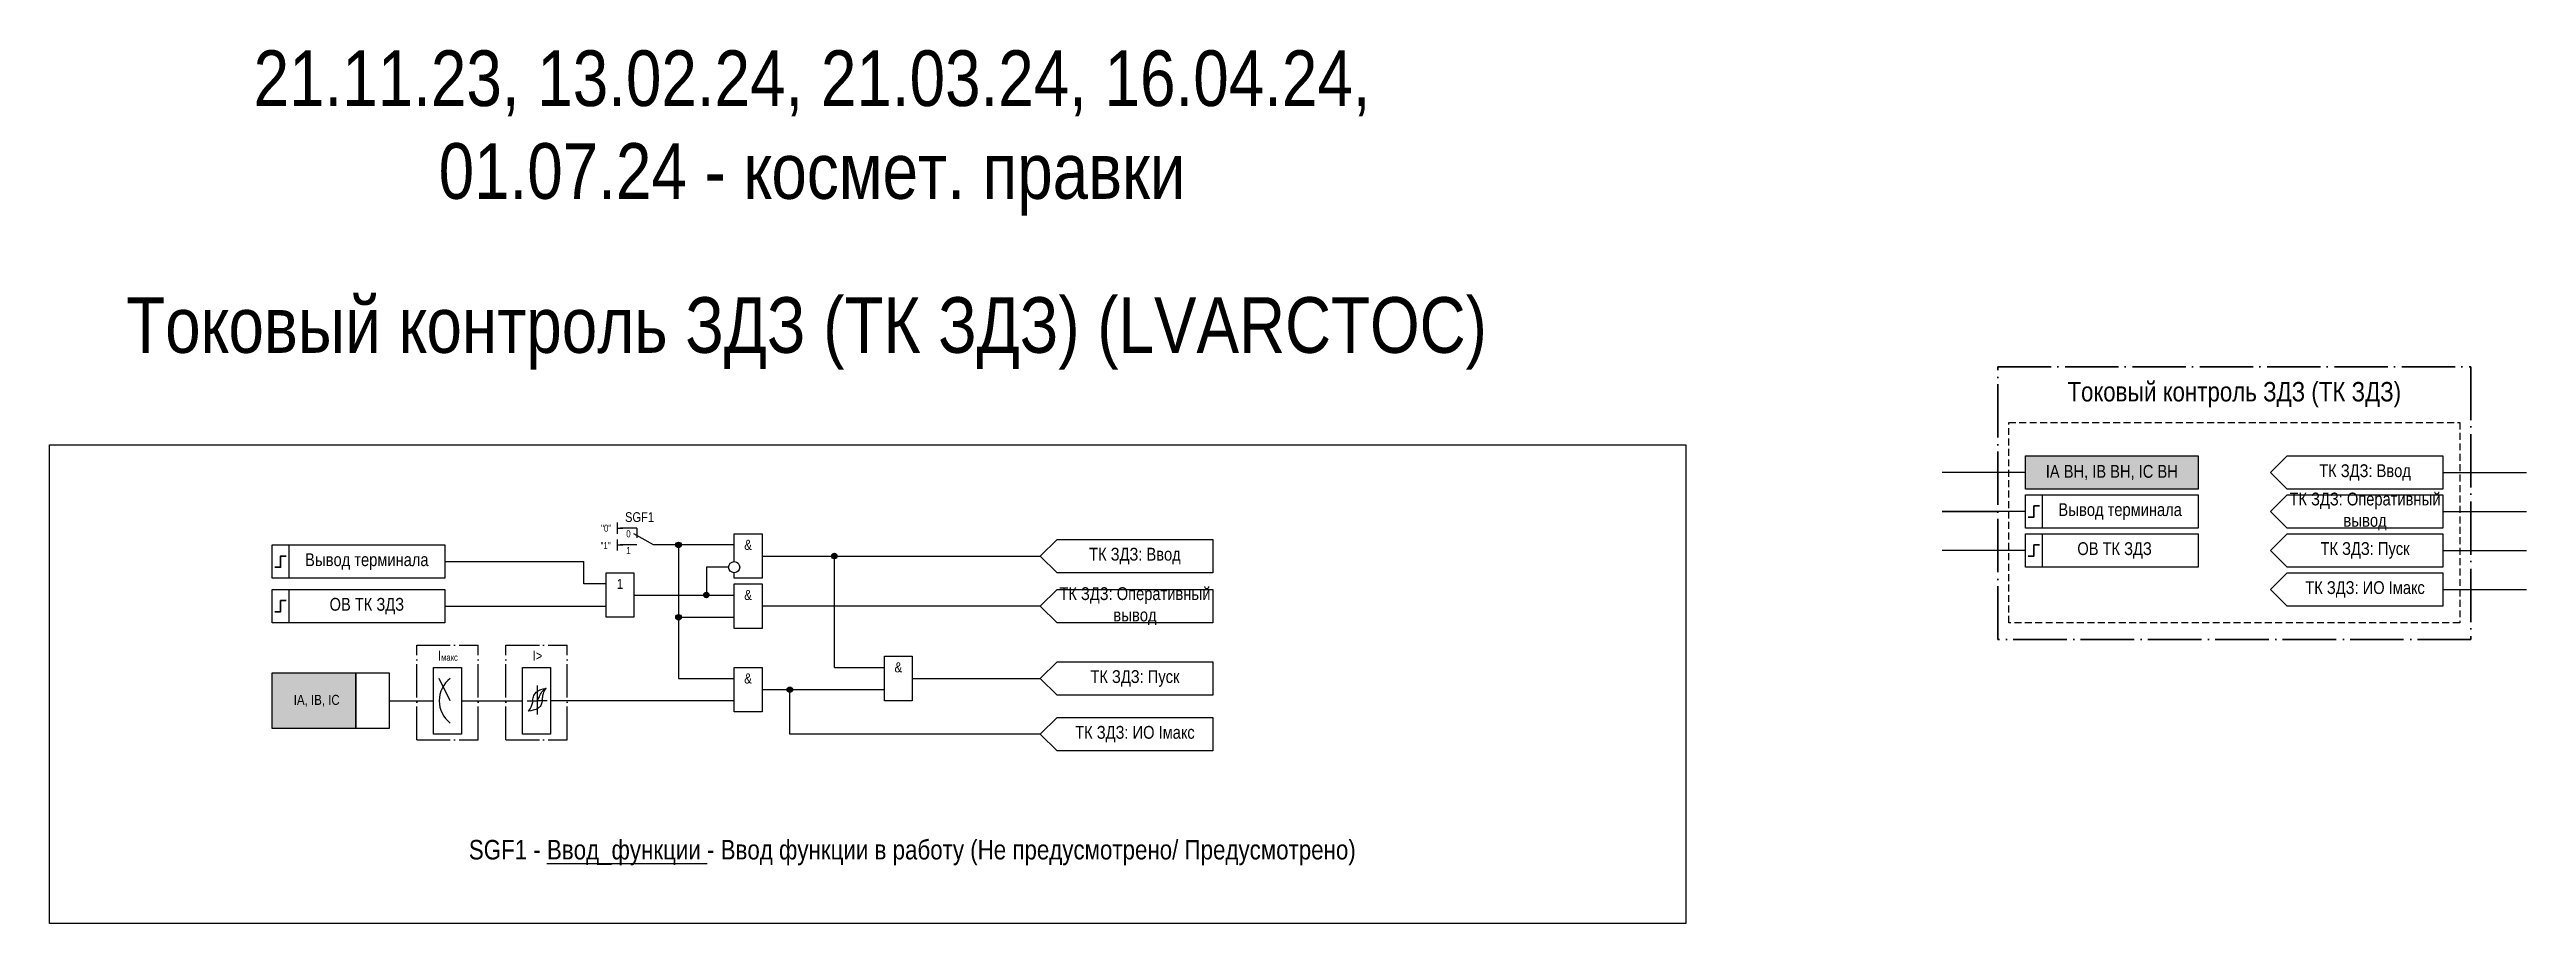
# Model space of a CAD drawing. Header units: millimetres. Extents: x 0 to 924, y 0 to 157.
# Drawn here: x 0 to 445, y 0 to 157 of the extents above; entities that cross this region are included whole.
import ezdxf
from ezdxf.enums import TextEntityAlignment as Align

# ---------------------------------------------------------------- set-up
doc = ezdxf.new("R2010")
doc.units = ezdxf.units.MM
doc.linetypes.add('ACAD_ISO04W100', pattern=[30, 24, -3, 0, -3])
doc.linetypes.add('штриховая2', pattern=[0.375, 0.25, -0.125])
doc.layers.add('TEXT', color=7, linetype='Continuous', lineweight=25)
doc.layers.add('Основная', color=7, linetype='Continuous')
doc.styles.add('1.8_Gost_RD', font='ARIALN.TTF', dxfattribs={"height": 1.8})
doc.styles.add('2.5_Gost_RD', font='ARIALN.TTF', dxfattribs={"height": 2.5})
doc.styles.add('3.5_Gost_RD', font='ARIALN.TTF', dxfattribs={"height": 3.5})
doc.styles.add('Вывод', font='ARIALN.TTF', dxfattribs={"height": 2.5})
doc.styles.add('Компонент', font='ARIALN.TTF', dxfattribs={"height": 3.5})

msp = doc.modelspace()

# ---------------------------------------------------------------- texts
at = {"color": 30, "ltscale": 100, "style": '3.5_Gost_RD'}
for s, insert, char_height, width, attachment_point in [('{\\C3;21.11.23, 13.02.24, 21.03.24, 16.04.24, 01.07.24 - космет. правки}', (137, 142), 10, 240, 5), ('SGF1 - {\\LВвод_функции} - Ввод функции в работу (Не предусмотрено/ Предусмотрено)', (155, 15), 3.5, 206.7768, 2)]:
    msp.add_mtext(s, dxfattribs=dict(at, insert=insert, char_height=char_height, width=width, attachment_point=attachment_point))
at = {"color": 2, "ltscale": 100, "insert": (136, 106), "char_height": 10, "width": 240, "attachment_point": 5, "style": '3.5_Gost_RD'}
msp.add_mtext('{\\C3;Токовый контроль ЗДЗ (ТК ЗДЗ) (LVARCTOC)}', dxfattribs=at)
at = {"color": 30, "ltscale": 100, "true_color": 0xef8637, "insert": (392.5, 95), "char_height": 3.5, "width": 85, "attachment_point": 5, "style": '3.5_Gost_RD'}
msp.add_mtext('{\\C30;\\c1938679;Токовый контроль ЗДЗ (ТК ЗДЗ)}', dxfattribs=at)
at = {"color": 0, "ltscale": 100, "char_height": 2.3, "attachment_point": 5, "style": '2.5_Gost_RD'}
for s, insert, width in [('{\\C256;IA ВН, IB ВН, IC ВН}', (370.5, 81), 31), ('{\\C256;Вывод терминала}', (372, 74), 28)]:
    msp.add_mtext(s, dxfattribs=dict(at, insert=insert, width=width))
at = {"ltscale": 100, "attachment_point": 5, "style": '2.5_Gost_RD'}
for s, insert, char_height, width in [('ТК ЗДЗ: Ввод', (416, 81), 2.3, 28), ('ТК ЗДЗ: Оперативный вывод', (416, 74), 2.3, 28), ('&', (125.5, 68), 1.8, 5), ('ТК ЗДЗ: Ввод', (195, 66), 2.3, 28), ('ОВ ТК ЗДЗ ', (371, 67), 2.3, 28), ('ТК ЗДЗ: Пуск', (416, 67), 2.3, 28), ('Вывод терминала', (57, 65), 2.3, 28), ('ОВ ТК ЗДЗ ', (57, 57), 2.3, 28), ('1', (102.5, 61), 1.8, 5), ('&', (125.5, 59), 1.8, 5), ('ТК ЗДЗ: Оперативный вывод', (195, 57), 2.3, 28), ('ТК ЗДЗ: ИО Iмакс', (416, 60), 2.3, 28), ('&', (125.5, 44), 1.8, 5), ('&', (152.5, 46), 1.8, 5), ('ТК ЗДЗ: Пуск', (195, 44), 2.3, 28), ('ТК ЗДЗ: ИО Iмакс', (195, 34), 2.3, 24.6504)]:
    msp.add_mtext(s, dxfattribs=dict(at, insert=insert, char_height=char_height, width=width))
at = {"ltscale": 100, "insert": (99, 68.5), "char_height": 1.25, "attachment_point": 1, "style": '3.5_Gost_RD'}
msp.add_mtext_dynamic_manual_height_columns('"1"', width=2, gutter_width=17.5, heights=[0], dxfattribs=at)
at = {"color": 7, "ltscale": 100, "char_height": 1.8, "attachment_point": 1, "style": '1.8_Gost_RD'}
for s, insert in [('\\pi2.7859;I{\\H0.66667x;макс}', (67, 49)), ('\\pi4.7676;I>', (82, 49))]:
    msp.add_mtext_dynamic_manual_height_columns(s, width=11, gutter_width=17.5, heights=[0], dxfattribs=dict(at, insert=insert))
at = {"layer": 'TEXT', "color": 0, "ltscale": 100, "insert": (48, 40), "char_height": 2.5, "width": 16.4803, "attachment_point": 5, "style": '2.5_Gost_RD'}
msp.add_mtext('{\\H0.72x;IA, IB, IC}', dxfattribs=at)

# ---------------------------------------------------------------- blocks, each defined once
blk = doc.blocks.new('*U79')
at = {"layer": 'Основная', "color": 0}
blk.add_line((0, 0), (7, 4), dxfattribs=at)
at = {"layer": 'Основная', "ltscale": 0.35}
blk.add_line((6, 6), (6, 2.5), dxfattribs=at)
blk = doc.blocks.new('*U81')
at = {"layer": 'Основная', "color": 0}
for p, q in [((-3, 6), (-9, 6)), ((-3, 0), (-9, 0)), ((9, 0), (3, 0))]:
    blk.add_line(p, q, dxfattribs=at)
at = {"layer": 'Основная', "ltscale": 0.25, "xscale": -1}
blk.add_blockref('*U79', (3, 0), dxfattribs=at)
at = {"layer": 'Основная'}
for tag, height, style, p in [('ОУ', 3.5, 'Компонент', (-2, 10)), ('В1', 2.5, 'Вывод', (-14, 6)), ('В2', 2.5, 'Вывод', (-6, 4)), ('В3', 2.5, 'Вывод', (-6, -2))]:
    blk.add_attdef(tag, text='', height=height, dxfattribs=dict(at, style=style)).set_placement(p, align=Align.MIDDLE_CENTER)
blk = doc.blocks.new('Точка')
at = {"ltscale": 100}
h = blk.add_hatch(color=256, dxfattribs=at)
h.dxf.hatch_style = 1
edge = h.paths.add_edge_path()
edge.add_arc((0, 0), 0.5, 0, 360)
blk.add_circle((0, 0), 0.5, dxfattribs=at)
blk = doc.blocks.new('*U70')
at = {"layer": 'Основная', "linetype": 'ACAD_ISO04W100', "ltscale": 0.25}
for p, q in [((0, 0), (11, 0)), ((0, -17), (0, 0)), ((11, -17), (11, 0)), ((0, -17), (11, -17))]:
    blk.add_line(p, q, dxfattribs=at)
at = {"layer": 'Основная', "style": 'Компонент'}
blk.add_attdef('ОУ', text='', height=3.5, dxfattribs=at).set_placement((11, 0), align=Align.MIDDLE_CENTER)

# ---------------------------------------------------------------- hatches: boundary and pattern name
at = {"ltscale": 100, "true_color": 0xef8637}
h = msp.add_hatch(color=30, dxfattribs=at)
h.dxf.hatch_style = 1
h.paths.add_polyline_path([(355, 84), (386, 84), (386, 78), (355, 78)])
at = {"ltscale": 100, "true_color": 0xf7941d}
h = msp.add_hatch(color=30, dxfattribs=at)
h.dxf.hatch_style = 1
h.paths.add_polyline_path([(40, 45), (55, 45), (55, 35), (40, 35)])

# ---------------------------------------------------------------- linework, layer by layer
at = {"ltscale": 100}
for p, q in [((355, 81), (340, 81)), ((430, 81), (445, 81)), ((102, 72), (102, 70)), ((355, 74), (340, 74)), ((340, 74), (350, 74)), ((430, 74), (445, 74)), ((102, 71), (103, 71)), ((102, 69), (102, 67)), ((102, 68), (103, 68)), ((123, 68), (111, 68)), ((113, 68), (113, 55)), ((181, 69), (178, 66)), ((181, 69), (209, 69)), ((209, 69), (209, 63)), ((355, 67), (340, 67)), ((402, 70), (399, 67)), ((399, 67), (402, 64)), ((402, 70), (430, 70)), ((430, 67), (445, 67)), ((71, 65), (96, 65)), ((96, 61), (96, 65)), ((118, 64), (118, 59)), ((122, 64), (118, 64)), ((128, 66), (178, 66)), ((141, 46), (141, 66)), ((178, 66), (181, 63)), ((209, 63), (181, 63)), ((402, 63), (399, 60)), ((402, 63), (430, 63)), ((100, 61), (96, 61)), ((105, 59), (123, 59)), ((181, 60), (178, 57)), ((181, 60), (209, 60)), ((209, 60), (209, 54)), ((399, 60), (402, 57)), ((430, 60), (445, 60)), ((71, 57), (100, 57)), ((113, 55), (123, 55)), ((113, 55), (113, 44)), ((178, 57), (128, 57)), ((178, 57), (181, 54)), ((209, 54), (181, 54)), ((69, 44.5), (69, 46)), ((69, 46), (74, 46)), ((69, 37), (69, 45)), ((74, 46), (74, 40)), ((85, 44.5), (85, 46)), ((85, 46), (90, 46)), ((85, 37), (85, 45)), ((90, 46), (90, 40)), ((141, 46), (150, 46)), ((181, 47), (178, 44)), ((181, 47), (209, 47)), ((113, 44), (123, 44)), ((128, 42), (150, 42)), ((133, 34), (133, 42)), ((155, 44), (178, 44)), ((178, 44), (181, 41)), ((61, 40), (69, 40)), ((69, 34), (69, 37)), ((74, 40), (74, 34)), ((85, 34), (85, 37)), ((90, 40), (90, 34)), ((123, 40), (90, 40)), ((181, 37), (178, 34)), ((181, 37), (209, 37)), ((74, 34), (69, 34)), ((90, 34), (85, 34)), ((178, 34), (133, 34)), ((178, 34), (181, 31))]:
    msp.add_line(p, q, dxfattribs=at)
at = {"color": 7, "ltscale": 100}
for p, q in [((72, 40), (70, 44)), ((74, 40), (85, 40)), ((85.79, 40), (87.6, 40)), ((89.42, 40), (87.6, 40))]:
    msp.add_line(p, q, dxfattribs=at)
msp.add_line((87.6, 42.72), (87.6, 37.52))
at = {"color": 251, "linetype": 'ACAD_ISO04W100', "lineweight": 30, "ltscale": 0.4, "true_color": 0x58595b}
msp.add_lwpolyline([(350, 100), (435, 100), (435, 51), (350, 51)], close=True, dxfattribs=at)
at = {"linetype": 'штриховая2', "ltscale": 5}
msp.add_lwpolyline([(352, 90), (433, 90), (433, 54), (352, 54)], close=True, dxfattribs=at)
at = {"color": 3, "ltscale": 100}
msp.add_lwpolyline([(0, 86), (294, 86), (294, 0), (0, 0)], close=True, dxfattribs=at)
at = {"ltscale": 100}
for points in [[(355, 84), (386, 84), (386, 78), (355, 78)], [(355, 77), (358, 77), (358, 71), (355, 71)], [(355, 77), (386, 77), (386, 71), (355, 71)], [(40, 68), (43, 68), (43, 62), (40, 62)], [(40, 68), (71, 68), (71, 62), (40, 62)], [(355, 70), (358, 70), (358, 64), (355, 64)], [(355, 70), (386, 70), (386, 64), (355, 64)], [(40, 60), (43, 60), (43, 54), (40, 54)], [(40, 60), (71, 60), (71, 54), (40, 54)], [(40, 45), (55, 45), (55, 35), (40, 35)], [(55, 45), (61, 45), (61, 35), (55, 35)], [(123, 46), (128, 46), (128, 38), (123, 38)], [(150, 48), (155, 48), (155, 40), (150, 40)], [(178, 34), (181, 37), (209, 37), (209, 31), (181, 31), (178, 34)]]:
    msp.add_lwpolyline(points, close=True, dxfattribs=at)
for points in [[(399, 81), (402, 84), (430, 84), (430, 78), (402, 78), (399, 81)], [(399, 74), (402, 77), (430, 77), (430, 71), (402, 71), (399, 74)], [(123, 67), (123, 70), (128, 70), (128, 62), (123, 62), (123, 63)], [(123, 65), (123, 67)], [(399, 67), (402, 70), (430, 70), (430, 64), (402, 64), (399, 67)], [(100, 63), (100, 63), (105, 63), (105, 55), (100, 55), (100, 63)], [(399, 60), (402, 63), (430, 63), (430, 57), (402, 57), (399, 60)], [(123, 54), (123, 61), (128, 61), (128, 53), (123, 53), (123, 54)], [(178, 44), (181, 47), (209, 47), (209, 41), (181, 41), (178, 44)]]:
    msp.add_lwpolyline(points, dxfattribs=at)
at = {"lineweight": 30, "ltscale": 100}
for points in [[(357.5, 75), (356.5, 75), (356.5, 73), (355.5, 73)], [(357.5, 68), (356.5, 68), (356.5, 66), (355.5, 66)], [(42.5, 66), (41.5, 66), (41.5, 64), (40.5, 64)], [(42.5, 58), (41.5, 58), (41.5, 56), (40.5, 56)]]:
    msp.add_lwpolyline(points, dxfattribs=at)
at = {"ltscale": 100}
msp.add_circle((123, 64), 1, dxfattribs=at)
at = {"color": 7, "ltscale": 100}
msp.add_arc((75, 40), 5, 126.8699, 233.1301, dxfattribs=at)
for points in [[(86.8, 39.92), (86.95, 40.71), (87.44, 41.54), (89.2, 42.26)], [(87.6, 40), (88, 40.72), (88.47, 41.6), (89.2, 42.26)], [(88.48, 39.92), (88.6, 40.71), (88.81, 41.54), (89.2, 42.26)], [(86.8, 39.92), (86.6, 39.13), (86, 38.12)], [(88.48, 39.92), (88.25, 39.13), (87.76, 38.67), (86, 38.12)]]:
    msp.add_spline(points, degree=3)

# ---------------------------------------------------------------- block references
at = {"ltscale": 100}
for p in [(113, 68), (141, 66), (118, 59), (113, 55), (133, 42)]:
    msp.add_blockref('Точка', p, dxfattribs=at)
at = {"layer": 'Основная', "ltscale": 0.25, "xscale": 0.5, "yscale": 0.5, "zscale": 0.5}
msp.add_blockref('*U81', (107, 68), dxfattribs=at).add_auto_attribs({'ОУ': 'SGF1', 'В1': '"0"', 'В2': '0', 'В3': '1'})
at = {"layer": 'Основная', "ltscale": 0.25}
for p in [(66, 50), (82, 50)]:
    msp.add_blockref('*U70', p, dxfattribs=at)

msp.set_redraw_order([(e.dxf.handle, doc.entitydb.next_handle()) for e in msp.query("TEXT MTEXT ATTDEF DIMENSION ARC_DIMENSION")])  # texts and dimensions are drawn at this point

doc.saveas('drawing.dxf')
